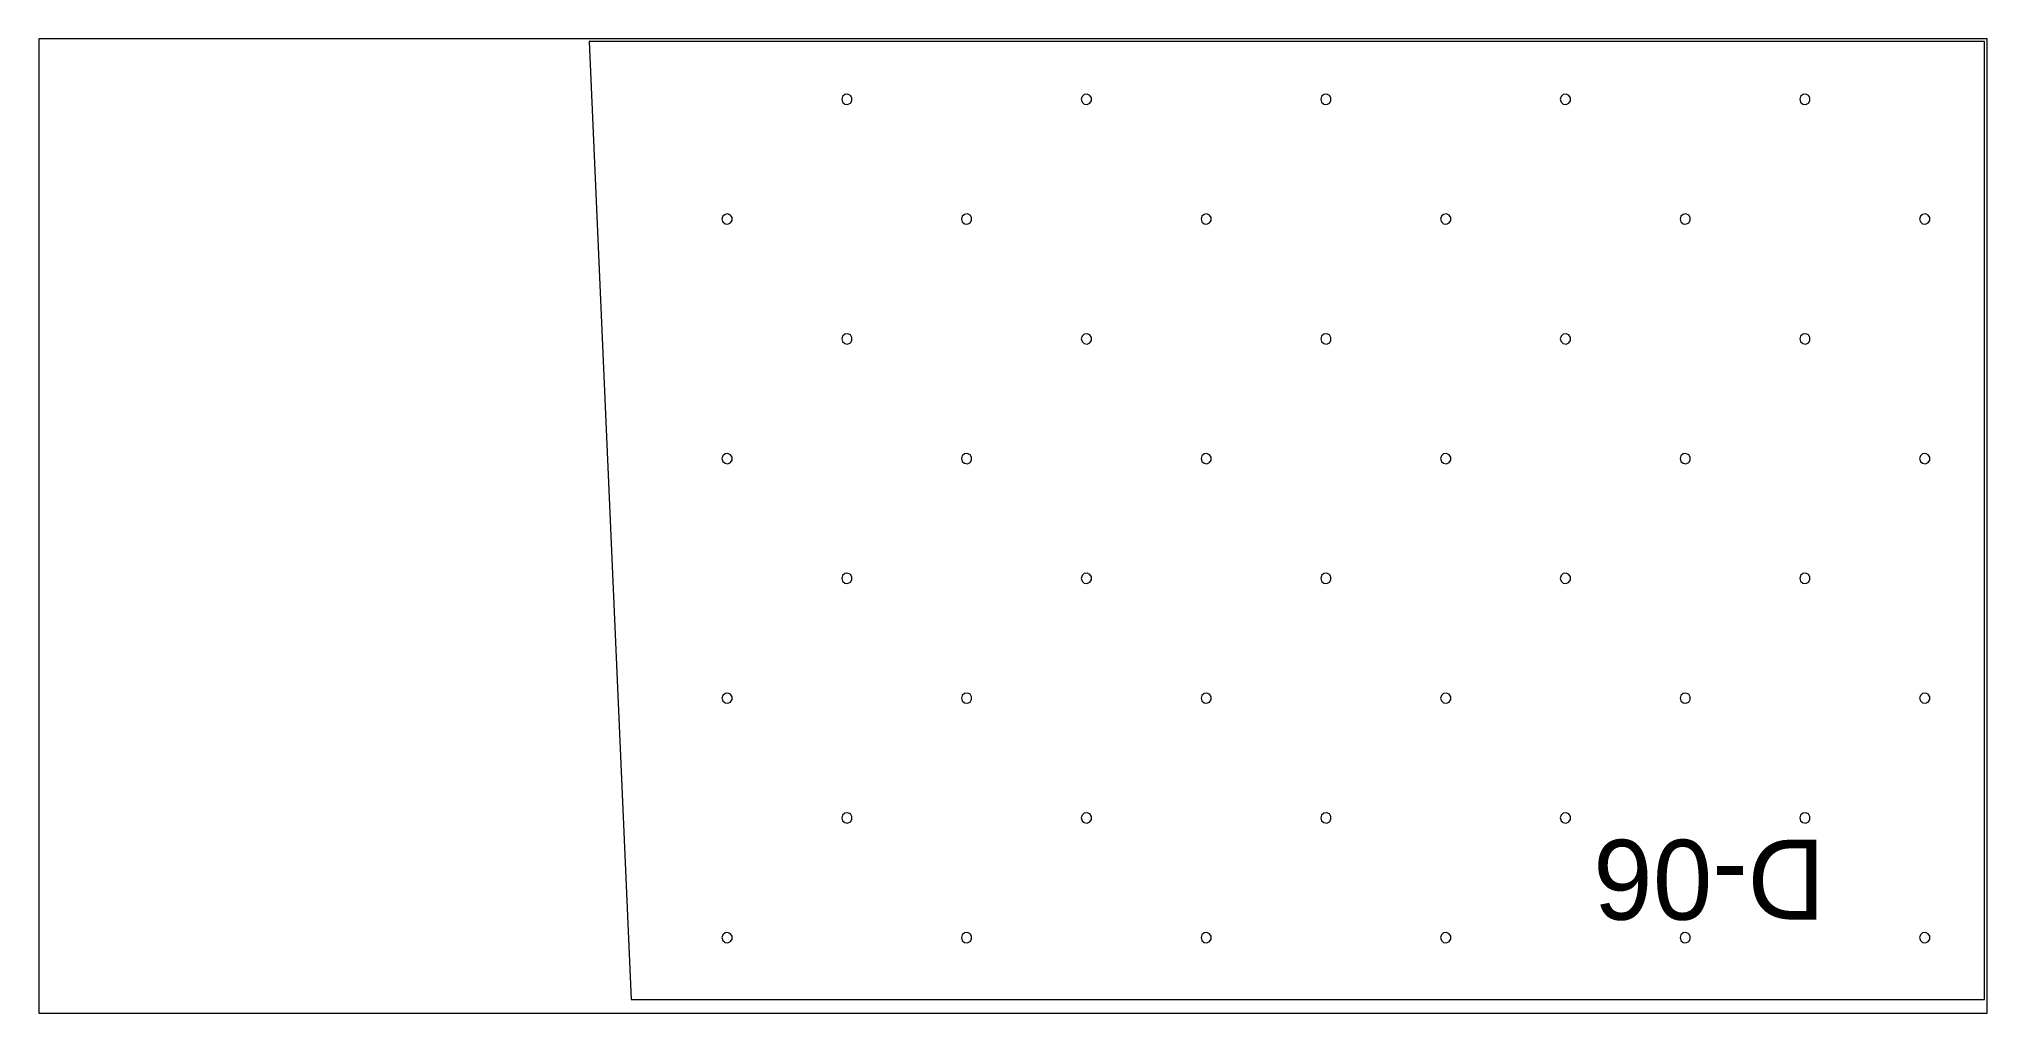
# Model space of a CAD drawing. Extents: x 0 to 287620, y 0 to 1220.
# Drawn here: x 126420 to 128860, y 0 to 1220 of the extents above; entities that cross this region are included whole.
import ezdxf

# ---------------------------------------------------------------- set-up
doc = ezdxf.new("R2010")
doc.units = 0
doc.header["$MEASUREMENT"] = 0
for name, color, linetype, lineweight in [('CUSTOM', 7, 'CONTINUOUS', 0), ('drilling', 7, 'CONTINUOUS', 0), ('FINAL', 7, 'CONTINUOUS', 0)]:
    doc.layers.add(name, color=color, linetype=linetype, lineweight=lineweight)

msp = doc.modelspace()

# ---------------------------------------------------------------- texts
at = {"layer": 'Final', "lineweight": 0}
msp.add_text('D-06', height=100, rotation=180, dxfattribs=at).set_placement((128657, 217))

# ---------------------------------------------------------------- linework, layer by layer
at = {"layer": 'CUSTOM', "lineweight": 0}
msp.add_lwpolyline([(126420, 0), (128860, 0), (128860, 1220), (126420, 1220)], close=True, dxfattribs=at)
at = {"layer": 'drilling', "lineweight": 0}
for points in [[(127425.5, 1144.4), (127426.5, 1140.9), (127429.3, 1138.5), (127432.9, 1137.9), (127436.3, 1139.5), (127438.2, 1142.5), (127438.2, 1146.2), (127436.3, 1149.3), (127432.9, 1150.8), (127429.3, 1150.3), (127426.5, 1147.9)], [(127725.5, 1144.4), (127726.5, 1140.9), (127729.3, 1138.5), (127732.9, 1137.9), (127736.3, 1139.5), (127738.2, 1142.5), (127738.2, 1146.2), (127736.3, 1149.3), (127732.9, 1150.8), (127729.3, 1150.3), (127726.5, 1147.9)], [(128025.5, 1144.4), (128026.5, 1140.9), (128029.3, 1138.5), (128032.9, 1137.9), (128036.3, 1139.5), (128038.2, 1142.5), (128038.2, 1146.2), (128036.3, 1149.3), (128032.9, 1150.8), (128029.3, 1150.3), (128026.5, 1147.9)], [(128325.5, 1144.4), (128326.5, 1140.9), (128329.3, 1138.5), (128332.9, 1137.9), (128336.3, 1139.5), (128338.2, 1142.5), (128338.2, 1146.2), (128336.3, 1149.3), (128332.9, 1150.8), (128329.3, 1150.3), (128326.5, 1147.9)], [(128625.5, 1144.4), (128626.5, 1140.9), (128629.3, 1138.5), (128632.9, 1137.9), (128636.3, 1139.5), (128638.2, 1142.5), (128638.2, 1146.2), (128636.3, 1149.3), (128632.9, 1150.8), (128629.3, 1150.3), (128626.5, 1147.9)], [(127275.5, 994.4), (127276.5, 990.9), (127279.3, 988.5), (127282.9, 987.9), (127286.3, 989.5), (127288.2, 992.5), (127288.2, 996.2), (127286.3, 999.3), (127282.9, 1000.8), (127279.3, 1000.3), (127276.5, 997.9)], [(127575.5, 994.4), (127576.5, 990.9), (127579.3, 988.5), (127582.9, 987.9), (127586.3, 989.5), (127588.2, 992.5), (127588.2, 996.2), (127586.3, 999.3), (127582.9, 1000.8), (127579.3, 1000.3), (127576.5, 997.9)], [(127875.5, 994.4), (127876.5, 990.9), (127879.3, 988.5), (127882.9, 987.9), (127886.3, 989.5), (127888.2, 992.5), (127888.2, 996.2), (127886.3, 999.3), (127882.9, 1000.8), (127879.3, 1000.3), (127876.5, 997.9)], [(128175.5, 994.4), (128176.5, 990.9), (128179.3, 988.5), (128182.9, 987.9), (128186.3, 989.5), (128188.2, 992.5), (128188.2, 996.2), (128186.3, 999.3), (128182.9, 1000.8), (128179.3, 1000.3), (128176.5, 997.9)], [(128475.5, 994.4), (128476.5, 990.9), (128479.3, 988.5), (128482.9, 987.9), (128486.3, 989.5), (128488.2, 992.5), (128488.2, 996.2), (128486.3, 999.3), (128482.9, 1000.8), (128479.3, 1000.3), (128476.5, 997.9)], [(128775.5, 994.4), (128776.5, 990.9), (128779.3, 988.5), (128782.9, 987.9), (128786.3, 989.5), (128788.2, 992.5), (128788.2, 996.2), (128786.3, 999.3), (128782.9, 1000.8), (128779.3, 1000.3), (128776.5, 997.9)], [(127425.5, 844.4), (127426.5, 840.9), (127429.3, 838.5), (127432.9, 837.9), (127436.3, 839.5), (127438.2, 842.5), (127438.2, 846.2), (127436.3, 849.3), (127432.9, 850.8), (127429.3, 850.3), (127426.5, 847.9)], [(127725.5, 844.4), (127726.5, 840.9), (127729.3, 838.5), (127732.9, 837.9), (127736.3, 839.5), (127738.2, 842.5), (127738.2, 846.2), (127736.3, 849.3), (127732.9, 850.8), (127729.3, 850.3), (127726.5, 847.9)], [(128025.5, 844.4), (128026.5, 840.9), (128029.3, 838.5), (128032.9, 837.9), (128036.3, 839.5), (128038.2, 842.5), (128038.2, 846.2), (128036.3, 849.3), (128032.9, 850.8), (128029.3, 850.3), (128026.5, 847.9)], [(128325.5, 844.4), (128326.5, 840.9), (128329.3, 838.5), (128332.9, 837.9), (128336.3, 839.5), (128338.2, 842.5), (128338.2, 846.2), (128336.3, 849.3), (128332.9, 850.8), (128329.3, 850.3), (128326.5, 847.9)], [(128625.5, 844.4), (128626.5, 840.9), (128629.3, 838.5), (128632.9, 837.9), (128636.3, 839.5), (128638.2, 842.5), (128638.2, 846.2), (128636.3, 849.3), (128632.9, 850.8), (128629.3, 850.3), (128626.5, 847.9)], [(127275.5, 694.4), (127276.5, 690.9), (127279.3, 688.5), (127282.9, 687.9), (127286.3, 689.5), (127288.2, 692.5), (127288.2, 696.2), (127286.3, 699.3), (127282.9, 700.8), (127279.3, 700.3), (127276.5, 697.9)], [(127575.5, 694.4), (127576.5, 690.9), (127579.3, 688.5), (127582.9, 687.9), (127586.3, 689.5), (127588.2, 692.5), (127588.2, 696.2), (127586.3, 699.3), (127582.9, 700.8), (127579.3, 700.3), (127576.5, 697.9)], [(127875.5, 694.4), (127876.5, 690.9), (127879.3, 688.5), (127882.9, 687.9), (127886.3, 689.5), (127888.2, 692.5), (127888.2, 696.2), (127886.3, 699.3), (127882.9, 700.8), (127879.3, 700.3), (127876.5, 697.9)], [(128175.5, 694.4), (128176.5, 690.9), (128179.3, 688.5), (128182.9, 687.9), (128186.3, 689.5), (128188.2, 692.5), (128188.2, 696.2), (128186.3, 699.3), (128182.9, 700.8), (128179.3, 700.3), (128176.5, 697.9)], [(128475.5, 694.4), (128476.5, 690.9), (128479.3, 688.5), (128482.9, 687.9), (128486.3, 689.5), (128488.2, 692.5), (128488.2, 696.2), (128486.3, 699.3), (128482.9, 700.8), (128479.3, 700.3), (128476.5, 697.9)], [(128775.5, 694.4), (128776.5, 690.9), (128779.3, 688.5), (128782.9, 687.9), (128786.3, 689.5), (128788.2, 692.5), (128788.2, 696.2), (128786.3, 699.3), (128782.9, 700.8), (128779.3, 700.3), (128776.5, 697.9)], [(127425.5, 544.4), (127426.5, 540.9), (127429.3, 538.5), (127432.9, 537.9), (127436.3, 539.5), (127438.2, 542.5), (127438.2, 546.2), (127436.3, 549.3), (127432.9, 550.8), (127429.3, 550.3), (127426.5, 547.9)], [(127725.5, 544.4), (127726.5, 540.9), (127729.3, 538.5), (127732.9, 537.9), (127736.3, 539.5), (127738.2, 542.5), (127738.2, 546.2), (127736.3, 549.3), (127732.9, 550.8), (127729.3, 550.3), (127726.5, 547.9)], [(128025.5, 544.4), (128026.5, 540.9), (128029.3, 538.5), (128032.9, 537.9), (128036.3, 539.5), (128038.2, 542.5), (128038.2, 546.2), (128036.3, 549.3), (128032.9, 550.8), (128029.3, 550.3), (128026.5, 547.9)], [(128325.5, 544.4), (128326.5, 540.9), (128329.3, 538.5), (128332.9, 537.9), (128336.3, 539.5), (128338.2, 542.5), (128338.2, 546.2), (128336.3, 549.3), (128332.9, 550.8), (128329.3, 550.3), (128326.5, 547.9)], [(128625.5, 544.4), (128626.5, 540.9), (128629.3, 538.5), (128632.9, 537.9), (128636.3, 539.5), (128638.2, 542.5), (128638.2, 546.2), (128636.3, 549.3), (128632.9, 550.8), (128629.3, 550.3), (128626.5, 547.9)], [(127275.5, 394.4), (127276.5, 390.9), (127279.3, 388.5), (127282.9, 387.9), (127286.3, 389.5), (127288.2, 392.5), (127288.2, 396.2), (127286.3, 399.3), (127282.9, 400.8), (127279.3, 400.3), (127276.5, 397.9)], [(127575.5, 394.4), (127576.5, 390.9), (127579.3, 388.5), (127582.9, 387.9), (127586.3, 389.5), (127588.2, 392.5), (127588.2, 396.2), (127586.3, 399.3), (127582.9, 400.8), (127579.3, 400.3), (127576.5, 397.9)], [(127875.5, 394.4), (127876.5, 390.9), (127879.3, 388.5), (127882.9, 387.9), (127886.3, 389.5), (127888.2, 392.5), (127888.2, 396.2), (127886.3, 399.3), (127882.9, 400.8), (127879.3, 400.3), (127876.5, 397.9)], [(128175.5, 394.4), (128176.5, 390.9), (128179.3, 388.5), (128182.9, 387.9), (128186.3, 389.5), (128188.2, 392.5), (128188.2, 396.2), (128186.3, 399.3), (128182.9, 400.8), (128179.3, 400.3), (128176.5, 397.9)], [(128475.5, 394.4), (128476.5, 390.9), (128479.3, 388.5), (128482.9, 387.9), (128486.3, 389.5), (128488.2, 392.5), (128488.2, 396.2), (128486.3, 399.3), (128482.9, 400.8), (128479.3, 400.3), (128476.5, 397.9)], [(128775.5, 394.4), (128776.5, 390.9), (128779.3, 388.5), (128782.9, 387.9), (128786.3, 389.5), (128788.2, 392.5), (128788.2, 396.2), (128786.3, 399.3), (128782.9, 400.8), (128779.3, 400.3), (128776.5, 397.9)], [(127425.5, 244.4), (127426.5, 240.9), (127429.3, 238.5), (127432.9, 237.9), (127436.3, 239.5), (127438.2, 242.5), (127438.2, 246.2), (127436.3, 249.3), (127432.9, 250.8), (127429.3, 250.3), (127426.5, 247.9)], [(127725.5, 244.4), (127726.5, 240.9), (127729.3, 238.5), (127732.9, 237.9), (127736.3, 239.5), (127738.2, 242.5), (127738.2, 246.2), (127736.3, 249.3), (127732.9, 250.8), (127729.3, 250.3), (127726.5, 247.9)], [(128025.5, 244.4), (128026.5, 240.9), (128029.3, 238.5), (128032.9, 237.9), (128036.3, 239.5), (128038.2, 242.5), (128038.2, 246.2), (128036.3, 249.3), (128032.9, 250.8), (128029.3, 250.3), (128026.5, 247.9)], [(128325.5, 244.4), (128326.5, 240.9), (128329.3, 238.5), (128332.9, 237.9), (128336.3, 239.5), (128338.2, 242.5), (128338.2, 246.2), (128336.3, 249.3), (128332.9, 250.8), (128329.3, 250.3), (128326.5, 247.9)], [(128625.5, 244.4), (128626.5, 240.9), (128629.3, 238.5), (128632.9, 237.9), (128636.3, 239.5), (128638.2, 242.5), (128638.2, 246.2), (128636.3, 249.3), (128632.9, 250.8), (128629.3, 250.3), (128626.5, 247.9)], [(127275.5, 94.4), (127276.5, 90.9), (127279.3, 88.5), (127282.9, 87.9), (127286.3, 89.5), (127288.2, 92.5), (127288.2, 96.2), (127286.3, 99.3), (127282.9, 100.8), (127279.3, 100.3), (127276.5, 97.9)], [(127575.5, 94.4), (127576.5, 90.9), (127579.3, 88.5), (127582.9, 87.9), (127586.3, 89.5), (127588.2, 92.5), (127588.2, 96.2), (127586.3, 99.3), (127582.9, 100.8), (127579.3, 100.3), (127576.5, 97.9)], [(127875.5, 94.4), (127876.5, 90.9), (127879.3, 88.5), (127882.9, 87.9), (127886.3, 89.5), (127888.2, 92.5), (127888.2, 96.2), (127886.3, 99.3), (127882.9, 100.8), (127879.3, 100.3), (127876.5, 97.9)], [(128175.5, 94.4), (128176.5, 90.9), (128179.3, 88.5), (128182.9, 87.9), (128186.3, 89.5), (128188.2, 92.5), (128188.2, 96.2), (128186.3, 99.3), (128182.9, 100.8), (128179.3, 100.3), (128176.5, 97.9)], [(128475.5, 94.4), (128476.5, 90.9), (128479.3, 88.5), (128482.9, 87.9), (128486.3, 89.5), (128488.2, 92.5), (128488.2, 96.2), (128486.3, 99.3), (128482.9, 100.8), (128479.3, 100.3), (128476.5, 97.9)], [(128775.5, 94.4), (128776.5, 90.9), (128779.3, 88.5), (128782.9, 87.9), (128786.3, 89.5), (128788.2, 92.5), (128788.2, 96.2), (128786.3, 99.3), (128782.9, 100.8), (128779.3, 100.3), (128776.5, 97.9)]]:
    msp.add_lwpolyline(points, close=True, dxfattribs=at)
at = {"layer": 'Final', "lineweight": 0}
msp.add_lwpolyline([(128857, 1217), (127109.2, 1217), (127161.9, 17), (128857, 17)], close=True, dxfattribs=at)

msp.set_redraw_order([(e.dxf.handle, doc.entitydb.next_handle()) for e in msp.query("TEXT MTEXT ATTDEF DIMENSION ARC_DIMENSION")])  # texts and dimensions are drawn at this point

doc.saveas('drawing.dxf')
